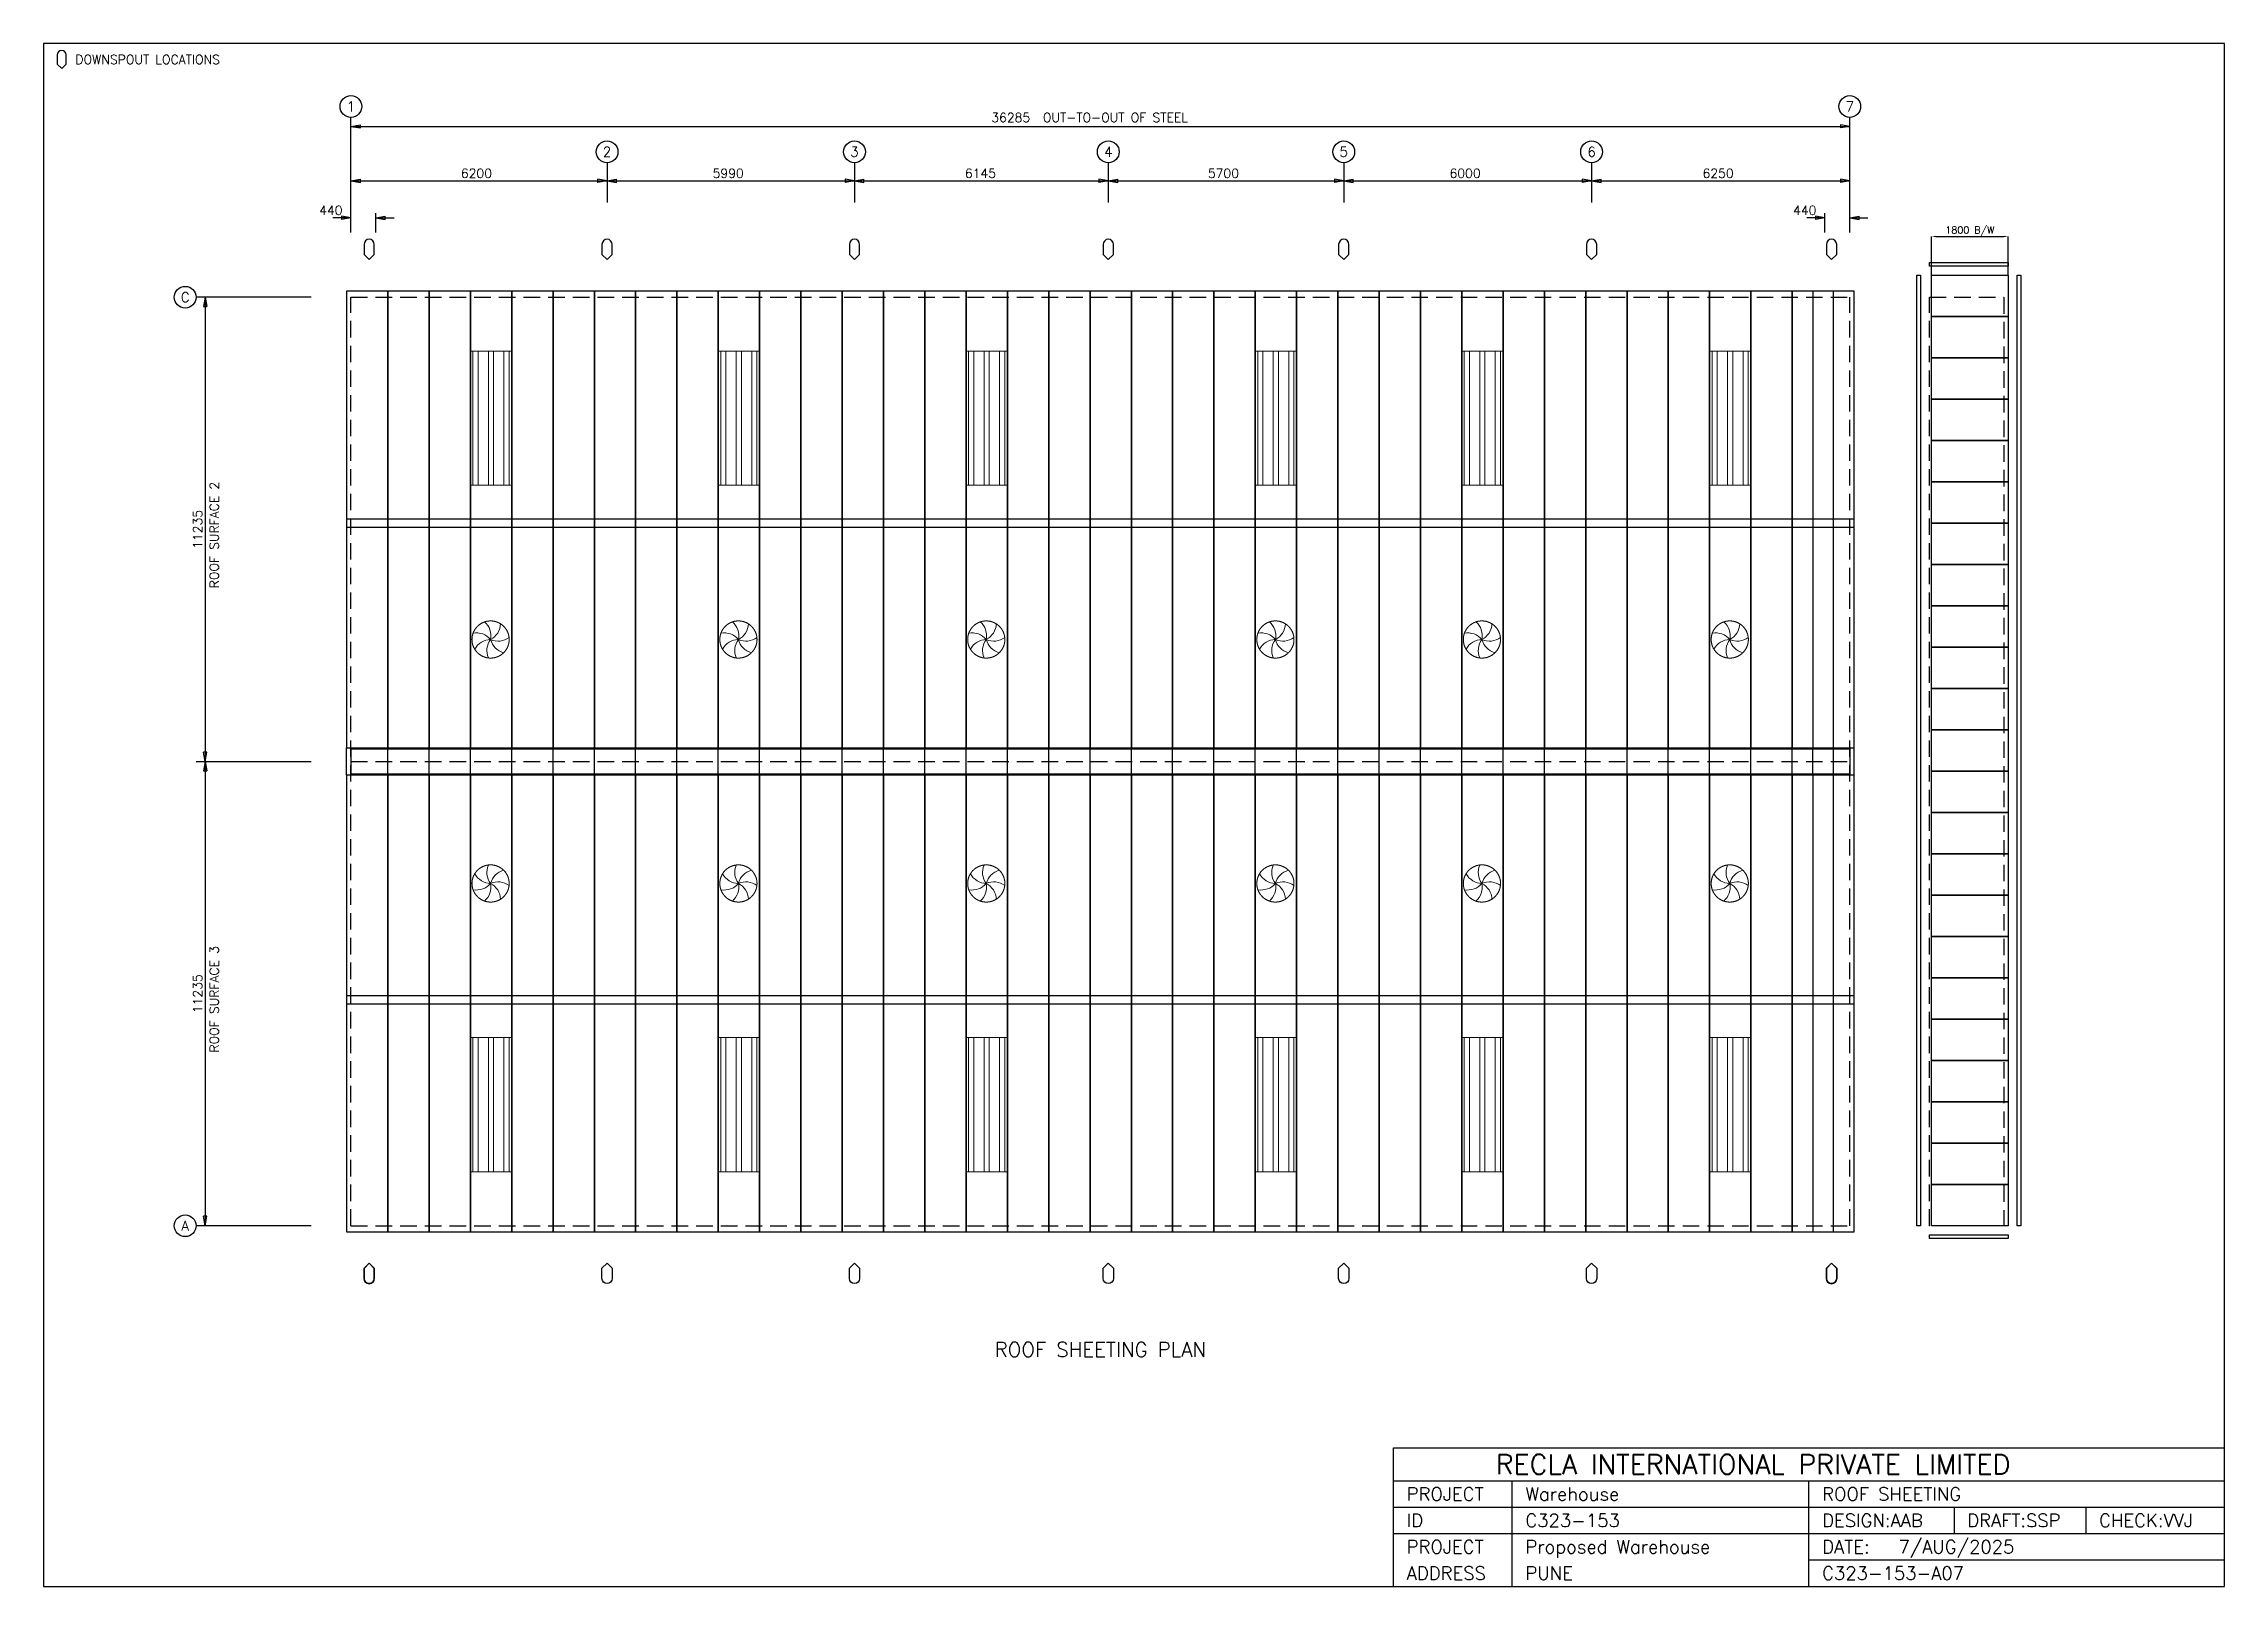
# Model space of a CAD drawing. Header units: millimetres. Extents: x 0 to 52795, y 0 to 37333.
import ezdxf
from ezdxf.enums import TextEntityAlignment as Align

# ---------------------------------------------------------------- set-up
doc = ezdxf.new("R2010")
doc.units = ezdxf.units.MM
doc.header["$MEASUREMENT"] = 0
for name, pattern in [('CENTER', [3192.8, 1995.5, -399.1, 399.1, -399.1]), ('CONTIN', [0]), ('DASHED', [597.1, 399.1, -198])]:
    doc.linetypes.add(name, pattern=pattern)
doc.layers.get('0').update_dxf_attribs({"linetype": 'CONTIN'})
doc.layers.get('Defpoints').update_dxf_attribs({"linetype": 'CONTINUOUS'})
for name, color, linetype in [('1', 7, 'CONTIN'), ('11', 7, 'CONTIN'), ('12', 6, 'CONTIN'), ('13', 1, 'CONTIN'), ('14', 7, 'CONTIN'), ('15', 7, 'CONTIN'), ('2', 6, 'CONTIN'), ('22', 7, 'CONTIN'), ('5', 5, 'DASHED')]:
    doc.layers.add(name, color=color, linetype=linetype)
doc.styles.add('OPEN', font='SIMPLEX.shx')
doc.styles.add('SIMPLEX', font='SIMPLEX')
doc.styles.get("Standard").update_dxf_attribs({"font": 'txt.shx'})
doc.dimstyles.get("Standard").update_dxf_attribs({"dimtxt": 170, "dimasz": 100, "dimexe": 0.18, "dimexo": 0.0625, "dimgap": 0.09, "dimtad": 1, "dimdec": 0, "dimzin": 0, "dimdsep": 46, "dimtxsty": 'Standard', "dimcen": 0.09, "dimclrd": 6, "dimclre": 6, "dimadec": 0, "dimazin": 0, "dimtfac": 1, "dimtdec": 4, "dimtofl": 0, "dimtmove": 0, "dimatfit": 3, "dimfxl": 1, "dimtolj": 1, "dimtzin": 0, "dimarcsym": 0})

msp = doc.modelspace()

# ---------------------------------------------------------------- texts
at = {"layer": '11', "style": 'SIMPLEX'}
for s, p in [('36285', (22943.4, 35435.4)), ('6200', (10101.4, 34086.2)), ('5990', (16196.4, 34086.2)), ('6145', (22302.3, 34086.2)), ('5700', (28186.4, 34086.2)), ('6000', (34036.4, 34086.2)), ('6250', (40161.4, 34086.2)), ('440', (6672.2, 33190.6)), ('440', (42353.5, 33190.6))]:
    msp.add_text(s, height=219.51, dxfattribs=at).set_placement(p)
for p in [(3837.6, 25107.3), (3837.6, 13872.3)]:
    msp.add_text('11235', height=219.51, rotation=90, dxfattribs=at).set_placement(p)
at = {"layer": '13', "style": 'SIMPLEX'}
for s, p in [('1', (7440.4, 35813)), ('7', (43725.4, 35813)), ('2', (13640.4, 34715.4)), ('3', (19630.4, 34715.4)), ('4', (25775.4, 34715.4)), ('5', (31475.4, 34715.4)), ('6', (37475.4, 34715.4)), ('C', (3427.9, 31196.7)), ('A', (3427.9, 8726.7))]:
    msp.add_text(s, height=237.1, dxfattribs=at).set_placement(p, align=Align.MIDDLE_CENTER)
at = {"layer": '14', "style": 'SIMPLEX'}
for s, height, p in [('RECLA INTERNATIONAL PRIVATE LIMITED', 478.923, (35154.3, 2713.9)), ('PROJECT', 319.28, (32999.2, 2075.3)), ('Warehouse', 319.28, (35872.7, 2075.3)), ('ROOF SHEETING', 319.282, (43056.6, 2075.3)), ('ID', 319.28, (32999.2, 1436.8)), ('C323-153', 319.28, (35872.7, 1436.8)), ('DESIGN:AAB', 319.28, (43056.6, 1436.8)), ('DRAFT:SSP', 319.28, (46568.7, 1436.8)), ('CHECK:VVJ', 319.28, (49761.5, 1436.8)), ('PROJECT', 319.28, (32999.2, 798.2)), ('Proposed Warehouse', 319.282, (35872.7, 798.2)), ('DATE:', 319.28, (43056.6, 798.2)), (' 7/AUG/2025', 319.282, (44684.9, 798.2)), ('ADDRESS', 319.28, (32999.2, 159.6)), ('PUNE', 319.28, (35872.7, 159.6)), ('C323-153-A07', 319.282, (43056.6, 159.6))]:
    msp.add_text(s, height=height, dxfattribs=at).set_placement(p)
at = {"layer": '15', "style": 'SIMPLEX'}
msp.add_text(' OUT-TO-OUT OF STEEL', height=219.506, dxfattribs=at).set_placement((24040.9, 35435.4))
for s, p in [('ROOF SURFACE 2', (4240, 24152.4)), ('ROOF SURFACE 3', (4240, 12917.4))]:
    msp.add_text(s, height=219.506, rotation=90, dxfattribs=at).set_placement(p)
msp.add_text('ROOF SHEETING PLAN', height=351.21, dxfattribs=at).set_placement((25582.9, 5554.9), align=Align.CENTER)
msp.add_text('ROOF SHEETING PLAN', height=351.21, dxfattribs=at).set_placement((25582.9, 5554.9), align=Align.CENTER)

# ---------------------------------------------------------------- blocks, each defined once
blk = doc.blocks.new('SHIELD')
for p, q in [((-12.7, 38.1), (-12.7, 12.7)), ((-12.7, 12.7), (0, 0)), ((0, 0), (12.7, 12.7)), ((12.7, 12.7), (12.7, 38.1))]:
    blk.add_line(p, q)
blk.add_arc((0, 38.1), 12.7, 0, 180)
blk = doc.blocks.new('TBL_DOWN')
at = {"layer": '2', "xscale": 8.641983999999997, "yscale": 8.641983999999997, "zscale": 8.641983999999997}
blk.add_blockref('SHIELD', (439.012787, -603.64258), dxfattribs=at)
at = {"layer": '14', "style": 'SIMPLEX'}
blk.add_text('DOWNSPOUT LOCATIONS', height=219.506393, dxfattribs=at).set_placement((768.2724, -493.88943))
blk = doc.blocks.new('ARROW')
for p, q in [((0, 0), (-228, 38)), ((-228, 38), (-228, -38)), ((0, 0), (-228, -38))]:
    blk.add_line(p, q)
blk = doc.blocks.new('*D25')
at = {"color": 6, "linetype": 'Continuous', "lineweight": -2}
for p, q in [((45707, 31727), (45707, 32668)), ((45807, 32668), (47457, 32668)), ((47557, 31727), (47557, 32668))]:
    blk.add_line(p, q, dxfattribs=at)
at = {"color": 6, "linetype": 'Continuous'}
for points in [[(45807, 32684), (45807, 32651), (45707, 32668)], [(47457, 32651), (47457, 32684), (47557, 32668)]]:
    blk.add_solid(points, dxfattribs=at)
at = {"layer": 'Defpoints', "color": 0, "linetype": 'Continuous'}
for p in [(47557, 32668), (45707, 31727), (47557, 31727)]:
    blk.add_point(p, dxfattribs=at)
at = {"color": 0, "linetype": 'Continuous', "insert": (46632, 32797), "char_height": 170, "attachment_point": 5, "style": 'OPEN'}
blk.add_mtext('\\A1;{1800 B/W}', dxfattribs=at)

# ---------------------------------------------------------------- dimensions: what is measured, and where the dimension line sits
at = {"linetype": 'Continuous'}
dim = msp.add_linear_dim(base=(47557.1, 32667.8), p1=(45707.1, 31726.7), p2=(47557.1, 31726.7), text='{1800 B/W}', dimstyle='Standard', override={"dimtxsty": 'OPEN'}, dxfattribs=at)
dim.commit()
dim.dimension.update_dxf_attribs({"geometry": '*D25', "text_midpoint": (46632.1, 32797.4)})

# ---------------------------------------------------------------- hatches: boundary and pattern name
at = {"lineweight": 0}
h = msp.add_hatch(dxfattribs=at)
h.set_pattern_fill('ANSI32', scale=1000, angle=315, style=0)
h.set_pattern_definition([(270, (2051517.76, 117206.07), (-375, -6e-14), []), (270, (2051642.76, 117081.07), (-375, -6e-14), [])])
h.paths.add_polyline_path([(11332.9, 29895), (10332.9, 29895), (10332.9, 26645), (11332.9, 26645)])
h = msp.add_hatch(dxfattribs=at)
h.set_pattern_fill('ANSI32', scale=1000, angle=315, style=0)
h.set_pattern_definition([(270, (2057517.76, 117206.07), (-375, -6e-14), []), (270, (2057642.76, 117081.07), (-375, -6e-14), [])])
h.paths.add_polyline_path([(17332.9, 29895), (16332.9, 29895), (16332.9, 26645), (17332.9, 26645)])
h = msp.add_hatch(dxfattribs=at)
h.set_pattern_fill('ANSI32', scale=1000, angle=315, style=0)
h.set_pattern_definition([(270, (2063517.76, 117206.07), (-375, -6e-14), []), (270, (2063642.76, 117081.07), (-375, -6e-14), [])])
h.paths.add_polyline_path([(23332.9, 29895), (22332.9, 29895), (22332.9, 26645), (23332.9, 26645)])
h = msp.add_hatch(dxfattribs=at)
h.set_pattern_fill('ANSI32', scale=1000, angle=315, style=0)
h.set_pattern_definition([(270, (2070517.76, 117206.07), (-375, -6e-14), []), (270, (2070642.76, 117081.07), (-375, -6e-14), [])])
h.paths.add_polyline_path([(30332.9, 29895), (29332.9, 29895), (29332.9, 26645), (30332.9, 26645)])
h = msp.add_hatch(dxfattribs=at)
h.set_pattern_fill('ANSI32', scale=1000, angle=315, style=0)
h.set_pattern_definition([(270, (2075517.76, 117206.07), (-375, -6e-14), []), (270, (2075642.76, 117081.07), (-375, -6e-14), [])])
h.paths.add_polyline_path([(35332.9, 29895), (34332.9, 29895), (34332.9, 26645), (35332.9, 26645)])
h = msp.add_hatch(dxfattribs=at)
h.set_pattern_fill('ANSI32', scale=1000, angle=315, style=0)
h.set_pattern_definition([(270, (2081517.76, 117206.07), (-375, -6e-14), []), (270, (2081642.76, 117081.07), (-375, -6e-14), [])])
h.paths.add_polyline_path([(41332.9, 29895), (40332.9, 29895), (40332.9, 26645), (41332.9, 26645)])
h = msp.add_hatch(dxfattribs=at)
h.set_pattern_fill('ANSI32', scale=1000, angle=45, style=0)
h.set_pattern_definition([(90, (2051517.76, -77282.6), (-375, 6e-14), []), (90, (2051642.76, -77157.6), (-375, 6e-14), [])])
h.paths.add_polyline_path([(11332.9, 10028.5), (10332.9, 10028.5), (10332.9, 13278.5), (11332.9, 13278.5)])
h = msp.add_hatch(dxfattribs=at)
h.set_pattern_fill('ANSI32', scale=1000, angle=45, style=0)
h.set_pattern_definition([(90, (2057517.76, -77282.6), (-375, 6e-14), []), (90, (2057642.76, -77157.6), (-375, 6e-14), [])])
h.paths.add_polyline_path([(17332.9, 10028.5), (16332.9, 10028.5), (16332.9, 13278.5), (17332.9, 13278.5)])
h = msp.add_hatch(dxfattribs=at)
h.set_pattern_fill('ANSI32', scale=1000, angle=45, style=0)
h.set_pattern_definition([(90, (2063517.76, -77282.6), (-375, 6e-14), []), (90, (2063642.76, -77157.6), (-375, 6e-14), [])])
h.paths.add_polyline_path([(23332.9, 10028.5), (22332.9, 10028.5), (22332.9, 13278.5), (23332.9, 13278.5)])
h = msp.add_hatch(dxfattribs=at)
h.set_pattern_fill('ANSI32', scale=1000, angle=45, style=0)
h.set_pattern_definition([(90, (2070517.76, -77282.6), (-375, 6e-14), []), (90, (2070642.76, -77157.6), (-375, 6e-14), [])])
h.paths.add_polyline_path([(30332.9, 10028.5), (29332.9, 10028.5), (29332.9, 13278.5), (30332.9, 13278.5)])
h = msp.add_hatch(dxfattribs=at)
h.set_pattern_fill('ANSI32', scale=1000, angle=45, style=0)
h.set_pattern_definition([(90, (2075517.76, -77282.6), (-375, 6e-14), []), (90, (2075642.76, -77157.6), (-375, 6e-14), [])])
h.paths.add_polyline_path([(35332.9, 10028.5), (34332.9, 10028.5), (34332.9, 13278.5), (35332.9, 13278.5)])
h = msp.add_hatch(dxfattribs=at)
h.set_pattern_fill('ANSI32', scale=1000, angle=45, style=0)
h.set_pattern_definition([(90, (2081517.76, -77282.6), (-375, 6e-14), []), (90, (2081642.76, -77157.6), (-375, 6e-14), [])])
h.paths.add_polyline_path([(41332.9, 10028.5), (40332.9, 10028.5), (40332.9, 13278.5), (41332.9, 13278.5)])

# ---------------------------------------------------------------- linework, layer by layer
for p, q in [((32679.9, 0), (32679.9, 3352.5)), ((32679.9, 3352.5), (52794.7, 3352.5)), ((52794.7, 0), (52794.7, 3352.5)), ((32679.9, 2554.3), (52794.7, 2554.3)), ((35553.4, 0), (35553.4, 2554.3)), ((42737.3, 0), (42737.3, 2554.3)), ((32679.9, 1915.7), (52794.7, 1915.7)), ((46249.4, 1915.7), (46249.4, 1277.1)), ((49442.2, 1915.7), (49442.2, 1277.1)), ((32679.9, 1277.1), (52794.7, 1277.1)), ((42737.3, 638.6), (52794.7, 638.6)), ((32679.9, 0), (52794.7, 0))]:
    msp.add_line(p, q)
at = {"color": 7, "lineweight": 0}
for points in [[(10332.9, 26645), (10332.9, 29895), (11332.9, 29895), (11332.9, 26645)], [(16332.9, 26645), (16332.9, 29895), (17332.9, 29895), (17332.9, 26645)], [(22332.9, 26645), (22332.9, 29895), (23332.9, 29895), (23332.9, 26645)], [(29332.9, 26645), (29332.9, 29895), (30332.9, 29895), (30332.9, 26645)], [(34332.9, 26645), (34332.9, 29895), (35332.9, 29895), (35332.9, 26645)], [(40332.9, 26645), (40332.9, 29895), (41332.9, 29895), (41332.9, 26645)], [(10332.9, 13278.5), (10332.9, 10028.5), (11332.9, 10028.5), (11332.9, 13278.5)], [(16332.9, 13278.5), (16332.9, 10028.5), (17332.9, 10028.5), (17332.9, 13278.5)], [(22332.9, 13278.5), (22332.9, 10028.5), (23332.9, 10028.5), (23332.9, 13278.5)], [(29332.9, 13278.5), (29332.9, 10028.5), (30332.9, 10028.5), (30332.9, 13278.5)], [(34332.9, 13278.5), (34332.9, 10028.5), (35332.9, 10028.5), (35332.9, 13278.5)], [(40332.9, 13278.5), (40332.9, 10028.5), (41332.9, 10028.5), (41332.9, 13278.5)]]:
    msp.add_lwpolyline(points, close=True, dxfattribs=at)
at = {"linetype": 'CENTER', "lineweight": 0, "ltscale": 100}
for centre in [(10820.7, 22913.7), (16820.7, 22913.7), (22820.7, 22913.7), (29820.7, 22913.7), (34820.7, 22913.7), (40820.7, 22913.7), (10820.7, 17009.7), (16820.7, 17009.7), (22820.7, 17009.7), (29820.7, 17009.7), (34820.7, 17009.7), (40820.7, 17009.7)]:
    msp.add_circle(centre, 450, dxfattribs=at)
at = {"color": 7, "lineweight": 0}
for centre, start, end in [((10384.2, 23002.2), 348.54876, 49.22609), ((10617.7, 23310.2), 297.12018, 357.79752), ((16384.2, 23002.2), 348.54876, 49.22609), ((16617.7, 23310.2), 297.12018, 357.79752), ((22384.2, 23002.2), 348.54876, 49.22609), ((22617.7, 23310.2), 297.12018, 357.79752), ((29384.2, 23002.2), 348.54876, 49.22609), ((29617.7, 23310.2), 297.12018, 357.79752), ((34384.2, 23002.2), 348.54876, 49.22609), ((34617.7, 23310.2), 297.12018, 357.79752), ((40384.2, 23002.2), 348.54876, 49.22609), ((40617.7, 23310.2), 297.12018, 357.79752), ((10479.4, 22627.5), 39.97733, 100.65466), ((10831.7, 22468.4), 91.4059, 152.08323), ((11175.7, 22644.6), 142.83447, 203.5118), ((11004.1, 23319.7), 245.69161, 306.36895), ((11252.5, 23023.5), 194.26304, 254.94037), ((16479.4, 22627.5), 39.97733, 100.65466), ((16831.7, 22468.4), 91.4059, 152.08323), ((17175.7, 22644.6), 142.83447, 203.5118), ((17004.1, 23319.7), 245.69161, 306.36895), ((17252.5, 23023.5), 194.26304, 254.94037), ((22479.4, 22627.5), 39.97733, 100.65466), ((22831.7, 22468.4), 91.4059, 152.08323), ((23175.7, 22644.6), 142.83447, 203.5118), ((23004.1, 23319.7), 245.69161, 306.36895), ((23252.5, 23023.5), 194.26304, 254.94037), ((29479.4, 22627.5), 39.97733, 100.65466), ((29831.7, 22468.4), 91.4059, 152.08323), ((30175.7, 22644.6), 142.83447, 203.5118), ((30004.1, 23319.7), 245.69161, 306.36895), ((30252.5, 23023.5), 194.26304, 254.94037), ((34479.4, 22627.5), 39.97733, 100.65466), ((34831.7, 22468.4), 91.4059, 152.08323), ((35175.7, 22644.6), 142.83447, 203.5118), ((35004.1, 23319.7), 245.69161, 306.36895), ((35252.5, 23023.5), 194.26304, 254.94037), ((40479.4, 22627.5), 39.97733, 100.65466), ((40831.7, 22468.4), 91.4059, 152.08323), ((41175.7, 22644.6), 142.83447, 203.5118), ((41004.1, 23319.7), 245.69161, 306.36895), ((41252.5, 23023.5), 194.26304, 254.94037), ((11175.7, 17278.8), 156.4882, 217.16553), ((17175.7, 17278.8), 156.4882, 217.16553), ((23175.7, 17278.8), 156.4882, 217.16553), ((30175.7, 17278.8), 156.4882, 217.16553), ((35175.7, 17278.8), 156.4882, 217.16553), ((41175.7, 17278.8), 156.4882, 217.16553), ((10479.4, 17295.9), 259.34534, 320.02267), ((10831.7, 17455.1), 207.91677, 268.5941), ((10384.2, 16921.3), 310.77391, 11.45124), ((11252.5, 16900), 105.05963, 165.73696), ((11004.1, 16603.8), 53.63105, 114.30839), ((10617.7, 16613.3), 2.20248, 62.87982), ((16479.4, 17295.9), 259.34534, 320.02267), ((16831.7, 17455.1), 207.91677, 268.5941), ((16384.2, 16921.3), 310.77391, 11.45124), ((17252.5, 16900), 105.05963, 165.73696), ((17004.1, 16603.8), 53.63105, 114.30839), ((16617.7, 16613.3), 2.20248, 62.87982), ((22479.4, 17295.9), 259.34534, 320.02267), ((22831.7, 17455.1), 207.91677, 268.5941), ((22384.2, 16921.3), 310.77391, 11.45124), ((23252.5, 16900), 105.05963, 165.73696), ((23004.1, 16603.8), 53.63105, 114.30839), ((22617.7, 16613.3), 2.20248, 62.87982), ((29479.4, 17295.9), 259.34534, 320.02267), ((29831.7, 17455.1), 207.91677, 268.5941), ((29384.2, 16921.3), 310.77391, 11.45124), ((30252.5, 16900), 105.05963, 165.73696), ((30004.1, 16603.8), 53.63105, 114.30839), ((29617.7, 16613.3), 2.20248, 62.87982), ((34479.4, 17295.9), 259.34534, 320.02267), ((34831.7, 17455.1), 207.91677, 268.5941), ((34384.2, 16921.3), 310.77391, 11.45124), ((35252.5, 16900), 105.05963, 165.73696), ((35004.1, 16603.8), 53.63105, 114.30839), ((34617.7, 16613.3), 2.20248, 62.87982), ((40479.4, 17295.9), 259.34534, 320.02267), ((40831.7, 17455.1), 207.91677, 268.5941), ((40384.2, 16921.3), 310.77391, 11.45124), ((41252.5, 16900), 105.05963, 165.73696), ((41004.1, 16603.8), 53.63105, 114.30839), ((40617.7, 16613.3), 2.20248, 62.87982)]:
    msp.add_arc(centre, 445.4, start, end, dxfattribs=at)
at = {"layer": '1'}
for p, q in [((45349.8, 8726.7), (45349.8, 31726.7)), ((45349.8, 31726.7), (45437.6, 31726.7)), ((45437.6, 31726.7), (45437.6, 8726.7)), ((45657.1, 31946.2), (45657.1, 32034)), ((45657.1, 32034), (47557.1, 32034)), ((47557.1, 31946.2), (45657.1, 31946.2)), ((45707.1, 30726.7), (45707.1, 31726.7)), ((45707.1, 31726.7), (47557.1, 31726.7)), ((47557.1, 32034), (47557.1, 31946.2)), ((47557.1, 31726.7), (47557.1, 30726.7)), ((47776.6, 8726.7), (47776.6, 31726.7)), ((47776.6, 31726.7), (47864.4, 31726.7)), ((47864.4, 31726.7), (47864.4, 8726.7)), ((7332.9, 31346), (7332.9, 25629)), ((8332.9, 31346), (7332.9, 31346)), ((8332.9, 25629), (8332.9, 31346)), ((8332.9, 31346), (8332.9, 25629)), ((9332.9, 31346), (8332.9, 31346)), ((9332.9, 25629), (9332.9, 31346)), ((9332.9, 31346), (9332.9, 25629)), ((10332.9, 31346), (9332.9, 31346)), ((10332.9, 25629), (10332.9, 31346)), ((10332.9, 31346), (10332.9, 25629)), ((11332.9, 31346), (10332.9, 31346)), ((11332.9, 25629), (11332.9, 31346)), ((11332.9, 31346), (11332.9, 25629)), ((12332.9, 31346), (11332.9, 31346)), ((12332.9, 25629), (12332.9, 31346)), ((12332.9, 31346), (12332.9, 25629)), ((13332.9, 31346), (12332.9, 31346)), ((13332.9, 25629), (13332.9, 31346)), ((13332.9, 31346), (13332.9, 25629)), ((14332.9, 31346), (13332.9, 31346)), ((14332.9, 25629), (14332.9, 31346)), ((14332.9, 31346), (14332.9, 25629)), ((15332.9, 31346), (14332.9, 31346)), ((15332.9, 25629), (15332.9, 31346)), ((15332.9, 31346), (15332.9, 25629)), ((16332.9, 31346), (15332.9, 31346)), ((16332.9, 25629), (16332.9, 31346)), ((16332.9, 31346), (16332.9, 25629)), ((17332.9, 31346), (16332.9, 31346)), ((17332.9, 25629), (17332.9, 31346)), ((17332.9, 31346), (17332.9, 25629)), ((18332.9, 31346), (17332.9, 31346)), ((18332.9, 25629), (18332.9, 31346)), ((18332.9, 31346), (18332.9, 25629)), ((19332.9, 31346), (18332.9, 31346)), ((19332.9, 25629), (19332.9, 31346)), ((19332.9, 31346), (19332.9, 25629)), ((20332.9, 31346), (19332.9, 31346)), ((20332.9, 25629), (20332.9, 31346)), ((20332.9, 31346), (20332.9, 25629)), ((21332.9, 31346), (20332.9, 31346)), ((21332.9, 25629), (21332.9, 31346)), ((21332.9, 31346), (21332.9, 25629)), ((22332.9, 31346), (21332.9, 31346)), ((22332.9, 25629), (22332.9, 31346)), ((22332.9, 31346), (22332.9, 25629)), ((23332.9, 31346), (22332.9, 31346)), ((23332.9, 25629), (23332.9, 31346)), ((23332.9, 31346), (23332.9, 25629)), ((24332.9, 31346), (23332.9, 31346)), ((24332.9, 25629), (24332.9, 31346)), ((24332.9, 31346), (24332.9, 25629)), ((25332.9, 31346), (24332.9, 31346)), ((25332.9, 25629), (25332.9, 31346)), ((25332.9, 31346), (25332.9, 25629)), ((26332.9, 31346), (25332.9, 31346)), ((26332.9, 25629), (26332.9, 31346)), ((26332.9, 31346), (26332.9, 25629)), ((27332.9, 31346), (26332.9, 31346)), ((27332.9, 25629), (27332.9, 31346)), ((27332.9, 31346), (27332.9, 25629)), ((28332.9, 31346), (27332.9, 31346)), ((28332.9, 25629), (28332.9, 31346)), ((28332.9, 31346), (28332.9, 25629)), ((29332.9, 31346), (28332.9, 31346)), ((29332.9, 25629), (29332.9, 31346)), ((29332.9, 31346), (29332.9, 25629)), ((30332.9, 31346), (29332.9, 31346)), ((30332.9, 25629), (30332.9, 31346)), ((30332.9, 31346), (30332.9, 25629)), ((31332.9, 31346), (30332.9, 31346)), ((31332.9, 25629), (31332.9, 31346)), ((31332.9, 31346), (31332.9, 25629)), ((32332.9, 31346), (31332.9, 31346)), ((32332.9, 25629), (32332.9, 31346)), ((32332.9, 31346), (32332.9, 25629)), ((33332.9, 31346), (32332.9, 31346)), ((33332.9, 25629), (33332.9, 31346)), ((33332.9, 31346), (33332.9, 25629)), ((34332.9, 31346), (33332.9, 31346)), ((34332.9, 25629), (34332.9, 31346)), ((34332.9, 31346), (34332.9, 25629)), ((35332.9, 31346), (34332.9, 31346)), ((35332.9, 25629), (35332.9, 31346)), ((35332.9, 31346), (35332.9, 25629)), ((36332.9, 31346), (35332.9, 31346)), ((36332.9, 25629), (36332.9, 31346)), ((36332.9, 31346), (36332.9, 25629)), ((37332.9, 31346), (36332.9, 31346)), ((37332.9, 25629), (37332.9, 31346)), ((37332.9, 31346), (37332.9, 25629)), ((38332.9, 31346), (37332.9, 31346)), ((38332.9, 25629), (38332.9, 31346)), ((38332.9, 31346), (38332.9, 25629)), ((39332.9, 31346), (38332.9, 31346)), ((39332.9, 25629), (39332.9, 31346)), ((39332.9, 31346), (39332.9, 25629)), ((40332.9, 31346), (39332.9, 31346)), ((40332.9, 25629), (40332.9, 31346)), ((40332.9, 31346), (40332.9, 25629)), ((41332.9, 31346), (40332.9, 31346)), ((41332.9, 25629), (41332.9, 31346)), ((41332.9, 31346), (41332.9, 25629)), ((42332.9, 31346), (41332.9, 31346)), ((42332.9, 25629), (42332.9, 31346)), ((42332.9, 31346), (42332.9, 25629)), ((43332.9, 31346), (42332.9, 31346)), ((42832.9, 31346), (42832.9, 25629)), ((43832.9, 31346), (42832.9, 31346)), ((43332.9, 25629), (43332.9, 31346)), ((43832.9, 25629), (43832.9, 31346)), ((45707.1, 29726.7), (45707.1, 30726.7)), ((45707.1, 30726.7), (47557.1, 30726.7)), ((47557.1, 30726.7), (45707.1, 30726.7)), ((47557.1, 30726.7), (47557.1, 29726.7)), ((45707.1, 28726.7), (45707.1, 29726.7)), ((45707.1, 29726.7), (47557.1, 29726.7)), ((47557.1, 29726.7), (45707.1, 29726.7)), ((47557.1, 29726.7), (47557.1, 28726.7)), ((45707.1, 27726.7), (45707.1, 28726.7)), ((45707.1, 28726.7), (47557.1, 28726.7)), ((47557.1, 28726.7), (45707.1, 28726.7)), ((47557.1, 28726.7), (47557.1, 27726.7)), ((45707.1, 26726.7), (45707.1, 27726.7)), ((45707.1, 27726.7), (47557.1, 27726.7)), ((47557.1, 27726.7), (45707.1, 27726.7)), ((47557.1, 27726.7), (47557.1, 26726.7)), ((45707.1, 25726.7), (45707.1, 26726.7)), ((45707.1, 26726.7), (47557.1, 26726.7)), ((47557.1, 26726.7), (45707.1, 26726.7)), ((47557.1, 26726.7), (47557.1, 25726.7)), ((7332.9, 25828), (7332.9, 20290.3)), ((8332.9, 25828), (7332.9, 25828)), ((7332.9, 25629), (8332.9, 25629)), ((8332.9, 20290.3), (8332.9, 25828)), ((8332.9, 25828), (8332.9, 20290.3)), ((9332.9, 25828), (8332.9, 25828)), ((8332.9, 25629), (9332.9, 25629)), ((9332.9, 20290.3), (9332.9, 25828)), ((9332.9, 25828), (9332.9, 20290.3)), ((10332.9, 25828), (9332.9, 25828)), ((9332.9, 25629), (10332.9, 25629)), ((10332.9, 20290.3), (10332.9, 25828)), ((10332.9, 25828), (10332.9, 20290.3)), ((11332.9, 25828), (10332.9, 25828)), ((10332.9, 25629), (11332.9, 25629)), ((11332.9, 20290.3), (11332.9, 25828)), ((11332.9, 25828), (11332.9, 20290.3)), ((12332.9, 25828), (11332.9, 25828)), ((11332.9, 25629), (12332.9, 25629)), ((12332.9, 20290.3), (12332.9, 25828)), ((12332.9, 25828), (12332.9, 20290.3)), ((13332.9, 25828), (12332.9, 25828)), ((12332.9, 25629), (13332.9, 25629)), ((13332.9, 20290.3), (13332.9, 25828)), ((13332.9, 25828), (13332.9, 20290.3)), ((14332.9, 25828), (13332.9, 25828)), ((13332.9, 25629), (14332.9, 25629)), ((14332.9, 20290.3), (14332.9, 25828)), ((14332.9, 25828), (14332.9, 20290.3)), ((15332.9, 25828), (14332.9, 25828)), ((14332.9, 25629), (15332.9, 25629)), ((15332.9, 20290.3), (15332.9, 25828)), ((15332.9, 25828), (15332.9, 20290.3)), ((16332.9, 25828), (15332.9, 25828)), ((15332.9, 25629), (16332.9, 25629)), ((16332.9, 20290.3), (16332.9, 25828)), ((16332.9, 25828), (16332.9, 20290.3)), ((17332.9, 25828), (16332.9, 25828)), ((16332.9, 25629), (17332.9, 25629)), ((17332.9, 20290.3), (17332.9, 25828)), ((17332.9, 25828), (17332.9, 20290.3)), ((18332.9, 25828), (17332.9, 25828)), ((17332.9, 25629), (18332.9, 25629)), ((18332.9, 20290.3), (18332.9, 25828)), ((18332.9, 25828), (18332.9, 20290.3)), ((19332.9, 25828), (18332.9, 25828)), ((18332.9, 25629), (19332.9, 25629)), ((19332.9, 20290.3), (19332.9, 25828)), ((19332.9, 25828), (19332.9, 20290.3)), ((20332.9, 25828), (19332.9, 25828)), ((19332.9, 25629), (20332.9, 25629)), ((20332.9, 20290.3), (20332.9, 25828)), ((20332.9, 25828), (20332.9, 20290.3)), ((21332.9, 25828), (20332.9, 25828)), ((20332.9, 25629), (21332.9, 25629)), ((21332.9, 20290.3), (21332.9, 25828)), ((21332.9, 25828), (21332.9, 20290.3)), ((22332.9, 25828), (21332.9, 25828)), ((21332.9, 25629), (22332.9, 25629)), ((22332.9, 20290.3), (22332.9, 25828)), ((22332.9, 25828), (22332.9, 20290.3)), ((23332.9, 25828), (22332.9, 25828)), ((22332.9, 25629), (23332.9, 25629)), ((23332.9, 20290.3), (23332.9, 25828)), ((23332.9, 25828), (23332.9, 20290.3)), ((24332.9, 25828), (23332.9, 25828)), ((23332.9, 25629), (24332.9, 25629)), ((24332.9, 20290.3), (24332.9, 25828)), ((24332.9, 25828), (24332.9, 20290.3)), ((25332.9, 25828), (24332.9, 25828)), ((24332.9, 25629), (25332.9, 25629)), ((25332.9, 20290.3), (25332.9, 25828)), ((25332.9, 25828), (25332.9, 20290.3)), ((26332.9, 25828), (25332.9, 25828)), ((25332.9, 25629), (26332.9, 25629)), ((26332.9, 20290.3), (26332.9, 25828)), ((26332.9, 25828), (26332.9, 20290.3)), ((27332.9, 25828), (26332.9, 25828)), ((26332.9, 25629), (27332.9, 25629)), ((27332.9, 20290.3), (27332.9, 25828)), ((27332.9, 25828), (27332.9, 20290.3)), ((28332.9, 25828), (27332.9, 25828)), ((27332.9, 25629), (28332.9, 25629)), ((28332.9, 20290.3), (28332.9, 25828)), ((28332.9, 25828), (28332.9, 20290.3)), ((29332.9, 25828), (28332.9, 25828)), ((28332.9, 25629), (29332.9, 25629)), ((29332.9, 20290.3), (29332.9, 25828)), ((29332.9, 25828), (29332.9, 20290.3)), ((30332.9, 25828), (29332.9, 25828)), ((29332.9, 25629), (30332.9, 25629)), ((30332.9, 20290.3), (30332.9, 25828)), ((30332.9, 25828), (30332.9, 20290.3)), ((31332.9, 25828), (30332.9, 25828)), ((30332.9, 25629), (31332.9, 25629)), ((31332.9, 20290.3), (31332.9, 25828)), ((31332.9, 25828), (31332.9, 20290.3)), ((32332.9, 25828), (31332.9, 25828)), ((31332.9, 25629), (32332.9, 25629)), ((32332.9, 20290.3), (32332.9, 25828)), ((32332.9, 25828), (32332.9, 20290.3)), ((33332.9, 25828), (32332.9, 25828)), ((32332.9, 25629), (33332.9, 25629)), ((33332.9, 20290.3), (33332.9, 25828)), ((33332.9, 25828), (33332.9, 20290.3)), ((34332.9, 25828), (33332.9, 25828)), ((33332.9, 25629), (34332.9, 25629)), ((34332.9, 20290.3), (34332.9, 25828)), ((34332.9, 25828), (34332.9, 20290.3)), ((35332.9, 25828), (34332.9, 25828)), ((34332.9, 25629), (35332.9, 25629)), ((35332.9, 20290.3), (35332.9, 25828)), ((35332.9, 25828), (35332.9, 20290.3)), ((36332.9, 25828), (35332.9, 25828)), ((35332.9, 25629), (36332.9, 25629)), ((36332.9, 20290.3), (36332.9, 25828)), ((36332.9, 25828), (36332.9, 20290.3)), ((37332.9, 25828), (36332.9, 25828)), ((36332.9, 25629), (37332.9, 25629)), ((37332.9, 20290.3), (37332.9, 25828)), ((37332.9, 25828), (37332.9, 20290.3)), ((38332.9, 25828), (37332.9, 25828)), ((37332.9, 25629), (38332.9, 25629)), ((38332.9, 20290.3), (38332.9, 25828)), ((38332.9, 25828), (38332.9, 20290.3)), ((39332.9, 25828), (38332.9, 25828)), ((38332.9, 25629), (39332.9, 25629)), ((39332.9, 20290.3), (39332.9, 25828)), ((39332.9, 25828), (39332.9, 20290.3)), ((40332.9, 25828), (39332.9, 25828)), ((39332.9, 25629), (40332.9, 25629)), ((40332.9, 20290.3), (40332.9, 25828)), ((40332.9, 25828), (40332.9, 20290.3)), ((41332.9, 25828), (40332.9, 25828)), ((40332.9, 25629), (41332.9, 25629)), ((41332.9, 20290.3), (41332.9, 25828)), ((41332.9, 25828), (41332.9, 20290.3)), ((42332.9, 25828), (41332.9, 25828)), ((41332.9, 25629), (42332.9, 25629)), ((42332.9, 20290.3), (42332.9, 25828)), ((42332.9, 25828), (42332.9, 20290.3)), ((43332.9, 25828), (42332.9, 25828)), ((42332.9, 25629), (43332.9, 25629)), ((42832.9, 25828), (42832.9, 20290.3)), ((43832.9, 25828), (42832.9, 25828)), ((42832.9, 25629), (43832.9, 25629)), ((43332.9, 20290.3), (43332.9, 25828)), ((43832.9, 20290.3), (43832.9, 25828)), ((45707.1, 24726.7), (45707.1, 25726.7)), ((45707.1, 25726.7), (47557.1, 25726.7)), ((47557.1, 25726.7), (45707.1, 25726.7)), ((47557.1, 25726.7), (47557.1, 24726.7)), ((45707.1, 23726.7), (45707.1, 24726.7)), ((45707.1, 24726.7), (47557.1, 24726.7)), ((47557.1, 24726.7), (45707.1, 24726.7)), ((47557.1, 24726.7), (47557.1, 23726.7)), ((45707.1, 22726.7), (45707.1, 23726.7)), ((45707.1, 23726.7), (47557.1, 23726.7)), ((47557.1, 23726.7), (45707.1, 23726.7)), ((47557.1, 23726.7), (47557.1, 22726.7)), ((45707.1, 21726.7), (45707.1, 22726.7)), ((45707.1, 22726.7), (47557.1, 22726.7)), ((47557.1, 22726.7), (45707.1, 22726.7)), ((47557.1, 22726.7), (47557.1, 21726.7)), ((45707.1, 20726.7), (45707.1, 21726.7)), ((45707.1, 21726.7), (47557.1, 21726.7)), ((47557.1, 21726.7), (45707.1, 21726.7)), ((47557.1, 21726.7), (47557.1, 20726.7)), ((45707.1, 19726.7), (45707.1, 20726.7)), ((45707.1, 20726.7), (47557.1, 20726.7)), ((47557.1, 20726.7), (45707.1, 20726.7)), ((47557.1, 20726.7), (47557.1, 19726.7)), ((7332.9, 19633.2), (7332.9, 20293.6)), ((7332.9, 20290.3), (8332.9, 20290.3)), ((7440.4, 20266.5), (43725.4, 20266.5)), ((7440.4, 20266.5), (7440.4, 19656.9)), ((8332.9, 19633.2), (8332.9, 20293.6)), ((8332.9, 19633.2), (8332.9, 20293.6)), ((8332.9, 20290.3), (9332.9, 20290.3)), ((9332.9, 19633.2), (9332.9, 20293.6)), ((9332.9, 19633.2), (9332.9, 20293.6)), ((9332.9, 20290.3), (10332.9, 20290.3)), ((10332.9, 19633.2), (10332.9, 20293.6)), ((10332.9, 19633.2), (10332.9, 20293.6)), ((10332.9, 20290.3), (11332.9, 20290.3)), ((11332.9, 19633.2), (11332.9, 20293.6)), ((11332.9, 19633.2), (11332.9, 20293.6)), ((11332.9, 20290.3), (12332.9, 20290.3)), ((12332.9, 19633.2), (12332.9, 20293.6)), ((12332.9, 19633.2), (12332.9, 20293.6)), ((12332.9, 20290.3), (13332.9, 20290.3)), ((13332.9, 19633.2), (13332.9, 20293.6)), ((13332.9, 19633.2), (13332.9, 20293.6)), ((13332.9, 20290.3), (14332.9, 20290.3)), ((14332.9, 19633.2), (14332.9, 20293.6)), ((14332.9, 19633.2), (14332.9, 20293.6)), ((14332.9, 20290.3), (15332.9, 20290.3)), ((15332.9, 19633.2), (15332.9, 20293.6)), ((15332.9, 19633.2), (15332.9, 20293.6)), ((15332.9, 20290.3), (16332.9, 20290.3)), ((16332.9, 19633.2), (16332.9, 20293.6)), ((16332.9, 19633.2), (16332.9, 20293.6)), ((16332.9, 20290.3), (17332.9, 20290.3)), ((17332.9, 19633.2), (17332.9, 20293.6)), ((17332.9, 19633.2), (17332.9, 20293.6)), ((17332.9, 20290.3), (18332.9, 20290.3)), ((18332.9, 19633.2), (18332.9, 20293.6)), ((18332.9, 19633.2), (18332.9, 20293.6)), ((18332.9, 20290.3), (19332.9, 20290.3)), ((19332.9, 19633.2), (19332.9, 20293.6)), ((19332.9, 19633.2), (19332.9, 20293.6)), ((19332.9, 20290.3), (20332.9, 20290.3)), ((20332.9, 19633.2), (20332.9, 20293.6)), ((20332.9, 19633.2), (20332.9, 20293.6)), ((20332.9, 20290.3), (21332.9, 20290.3)), ((21332.9, 19633.2), (21332.9, 20293.6)), ((21332.9, 19633.2), (21332.9, 20293.6)), ((21332.9, 20290.3), (22332.9, 20290.3)), ((22332.9, 19633.2), (22332.9, 20293.6)), ((22332.9, 19633.2), (22332.9, 20293.6)), ((22332.9, 20290.3), (23332.9, 20290.3)), ((23332.9, 19633.2), (23332.9, 20293.6)), ((23332.9, 19633.2), (23332.9, 20293.6)), ((23332.9, 20290.3), (24332.9, 20290.3)), ((24332.9, 19633.2), (24332.9, 20293.6)), ((24332.9, 19633.2), (24332.9, 20293.6)), ((24332.9, 20290.3), (25332.9, 20290.3)), ((25332.9, 19633.2), (25332.9, 20293.6)), ((25332.9, 19633.2), (25332.9, 20293.6)), ((25332.9, 20290.3), (26332.9, 20290.3)), ((26332.9, 19633.2), (26332.9, 20293.6)), ((26332.9, 19633.2), (26332.9, 20293.6)), ((26332.9, 20290.3), (27332.9, 20290.3)), ((27332.9, 19633.2), (27332.9, 20293.6)), ((27332.9, 19633.2), (27332.9, 20293.6)), ((27332.9, 20290.3), (28332.9, 20290.3)), ((28332.9, 19633.2), (28332.9, 20293.6)), ((28332.9, 19633.2), (28332.9, 20293.6)), ((28332.9, 20290.3), (29332.9, 20290.3)), ((29332.9, 19633.2), (29332.9, 20293.6)), ((29332.9, 19633.2), (29332.9, 20293.6)), ((29332.9, 20290.3), (30332.9, 20290.3)), ((30332.9, 19633.2), (30332.9, 20293.6)), ((30332.9, 19633.2), (30332.9, 20293.6)), ((30332.9, 20290.3), (31332.9, 20290.3)), ((31332.9, 19633.2), (31332.9, 20293.6)), ((31332.9, 19633.2), (31332.9, 20293.6)), ((31332.9, 20290.3), (32332.9, 20290.3)), ((32332.9, 19633.2), (32332.9, 20293.6)), ((32332.9, 19633.2), (32332.9, 20293.6)), ((32332.9, 20290.3), (33332.9, 20290.3)), ((33332.9, 19633.2), (33332.9, 20293.6)), ((33332.9, 19633.2), (33332.9, 20293.6)), ((33332.9, 20290.3), (34332.9, 20290.3)), ((34332.9, 19633.2), (34332.9, 20293.6)), ((34332.9, 19633.2), (34332.9, 20293.6)), ((34332.9, 20290.3), (35332.9, 20290.3)), ((35332.9, 19633.2), (35332.9, 20293.6)), ((35332.9, 19633.2), (35332.9, 20293.6)), ((35332.9, 20290.3), (36332.9, 20290.3)), ((36332.9, 19633.2), (36332.9, 20293.6)), ((36332.9, 19633.2), (36332.9, 20293.6)), ((36332.9, 20290.3), (37332.9, 20290.3)), ((37332.9, 19633.2), (37332.9, 20293.6)), ((37332.9, 19633.2), (37332.9, 20293.6)), ((37332.9, 20290.3), (38332.9, 20290.3)), ((38332.9, 19633.2), (38332.9, 20293.6)), ((38332.9, 19633.2), (38332.9, 20293.6)), ((38332.9, 20290.3), (39332.9, 20290.3)), ((39332.9, 19633.2), (39332.9, 20293.6)), ((39332.9, 19633.2), (39332.9, 20293.6)), ((39332.9, 20290.3), (40332.9, 20290.3)), ((40332.9, 19633.2), (40332.9, 20293.6)), ((40332.9, 19633.2), (40332.9, 20293.6)), ((40332.9, 20290.3), (41332.9, 20290.3)), ((41332.9, 19633.2), (41332.9, 20293.6)), ((41332.9, 19633.2), (41332.9, 20293.6)), ((41332.9, 20290.3), (42332.9, 20290.3)), ((42332.9, 19633.2), (42332.9, 20293.6)), ((42332.9, 19633.2), (42332.9, 20293.6)), ((42332.9, 20290.3), (43332.9, 20290.3)), ((42832.9, 19633.2), (42832.9, 20293.6)), ((42832.9, 20290.3), (43832.9, 20290.3)), ((43332.9, 19633.2), (43332.9, 20293.6)), ((43725.4, 20266.5), (43725.4, 19656.9)), ((43832.9, 19633.2), (43832.9, 20293.6)), ((7332.9, 19633.2), (7332.9, 14095.5)), ((8332.9, 19633.2), (7332.9, 19633.2)), ((43725.4, 19656.9), (7440.4, 19656.9)), ((8332.9, 14095.5), (8332.9, 19633.2)), ((8332.9, 19633.2), (8332.9, 14095.5)), ((9332.9, 19633.2), (8332.9, 19633.2)), ((9332.9, 14095.5), (9332.9, 19633.2)), ((9332.9, 19633.2), (9332.9, 14095.5)), ((10332.9, 19633.2), (9332.9, 19633.2)), ((10332.9, 14095.5), (10332.9, 19633.2)), ((10332.9, 19633.2), (10332.9, 14095.5)), ((11332.9, 19633.2), (10332.9, 19633.2)), ((11332.9, 14095.5), (11332.9, 19633.2)), ((11332.9, 19633.2), (11332.9, 14095.5)), ((12332.9, 19633.2), (11332.9, 19633.2)), ((12332.9, 14095.5), (12332.9, 19633.2)), ((12332.9, 19633.2), (12332.9, 14095.5)), ((13332.9, 19633.2), (12332.9, 19633.2)), ((13332.9, 14095.5), (13332.9, 19633.2)), ((13332.9, 19633.2), (13332.9, 14095.5)), ((14332.9, 19633.2), (13332.9, 19633.2)), ((14332.9, 14095.5), (14332.9, 19633.2)), ((14332.9, 19633.2), (14332.9, 14095.5)), ((15332.9, 19633.2), (14332.9, 19633.2)), ((15332.9, 14095.5), (15332.9, 19633.2)), ((15332.9, 19633.2), (15332.9, 14095.5)), ((16332.9, 19633.2), (15332.9, 19633.2)), ((16332.9, 14095.5), (16332.9, 19633.2)), ((16332.9, 19633.2), (16332.9, 14095.5)), ((17332.9, 19633.2), (16332.9, 19633.2)), ((17332.9, 14095.5), (17332.9, 19633.2)), ((17332.9, 19633.2), (17332.9, 14095.5)), ((18332.9, 19633.2), (17332.9, 19633.2)), ((18332.9, 14095.5), (18332.9, 19633.2)), ((18332.9, 19633.2), (18332.9, 14095.5)), ((19332.9, 19633.2), (18332.9, 19633.2)), ((19332.9, 14095.5), (19332.9, 19633.2)), ((19332.9, 19633.2), (19332.9, 14095.5)), ((20332.9, 19633.2), (19332.9, 19633.2)), ((20332.9, 14095.5), (20332.9, 19633.2)), ((20332.9, 19633.2), (20332.9, 14095.5)), ((21332.9, 19633.2), (20332.9, 19633.2)), ((21332.9, 14095.5), (21332.9, 19633.2)), ((21332.9, 19633.2), (21332.9, 14095.5)), ((22332.9, 19633.2), (21332.9, 19633.2)), ((22332.9, 14095.5), (22332.9, 19633.2)), ((22332.9, 19633.2), (22332.9, 14095.5)), ((23332.9, 19633.2), (22332.9, 19633.2)), ((23332.9, 14095.5), (23332.9, 19633.2)), ((23332.9, 19633.2), (23332.9, 14095.5)), ((24332.9, 19633.2), (23332.9, 19633.2)), ((24332.9, 14095.5), (24332.9, 19633.2)), ((24332.9, 19633.2), (24332.9, 14095.5)), ((25332.9, 19633.2), (24332.9, 19633.2)), ((25332.9, 14095.5), (25332.9, 19633.2)), ((25332.9, 19633.2), (25332.9, 14095.5)), ((26332.9, 19633.2), (25332.9, 19633.2)), ((26332.9, 14095.5), (26332.9, 19633.2)), ((26332.9, 19633.2), (26332.9, 14095.5)), ((27332.9, 19633.2), (26332.9, 19633.2)), ((27332.9, 14095.5), (27332.9, 19633.2)), ((27332.9, 19633.2), (27332.9, 14095.5)), ((28332.9, 19633.2), (27332.9, 19633.2)), ((28332.9, 14095.5), (28332.9, 19633.2)), ((28332.9, 19633.2), (28332.9, 14095.5)), ((29332.9, 19633.2), (28332.9, 19633.2)), ((29332.9, 14095.5), (29332.9, 19633.2)), ((29332.9, 19633.2), (29332.9, 14095.5)), ((30332.9, 19633.2), (29332.9, 19633.2)), ((30332.9, 14095.5), (30332.9, 19633.2)), ((30332.9, 19633.2), (30332.9, 14095.5)), ((31332.9, 19633.2), (30332.9, 19633.2)), ((31332.9, 14095.5), (31332.9, 19633.2)), ((31332.9, 19633.2), (31332.9, 14095.5)), ((32332.9, 19633.2), (31332.9, 19633.2)), ((32332.9, 14095.5), (32332.9, 19633.2)), ((32332.9, 19633.2), (32332.9, 14095.5)), ((33332.9, 19633.2), (32332.9, 19633.2)), ((33332.9, 14095.5), (33332.9, 19633.2)), ((33332.9, 19633.2), (33332.9, 14095.5)), ((34332.9, 19633.2), (33332.9, 19633.2)), ((34332.9, 14095.5), (34332.9, 19633.2)), ((34332.9, 19633.2), (34332.9, 14095.5)), ((35332.9, 19633.2), (34332.9, 19633.2)), ((35332.9, 14095.5), (35332.9, 19633.2)), ((35332.9, 19633.2), (35332.9, 14095.5)), ((36332.9, 19633.2), (35332.9, 19633.2)), ((36332.9, 14095.5), (36332.9, 19633.2)), ((36332.9, 19633.2), (36332.9, 14095.5)), ((37332.9, 19633.2), (36332.9, 19633.2)), ((37332.9, 14095.5), (37332.9, 19633.2)), ((37332.9, 19633.2), (37332.9, 14095.5)), ((38332.9, 19633.2), (37332.9, 19633.2)), ((38332.9, 14095.5), (38332.9, 19633.2)), ((38332.9, 19633.2), (38332.9, 14095.5)), ((39332.9, 19633.2), (38332.9, 19633.2)), ((39332.9, 14095.5), (39332.9, 19633.2)), ((39332.9, 19633.2), (39332.9, 14095.5)), ((40332.9, 19633.2), (39332.9, 19633.2)), ((40332.9, 14095.5), (40332.9, 19633.2)), ((40332.9, 19633.2), (40332.9, 14095.5)), ((41332.9, 19633.2), (40332.9, 19633.2)), ((41332.9, 14095.5), (41332.9, 19633.2)), ((41332.9, 19633.2), (41332.9, 14095.5)), ((42332.9, 19633.2), (41332.9, 19633.2)), ((42332.9, 14095.5), (42332.9, 19633.2)), ((42332.9, 19633.2), (42332.9, 14095.5)), ((43332.9, 19633.2), (42332.9, 19633.2)), ((42832.9, 19633.2), (42832.9, 14095.5)), ((43832.9, 19633.2), (42832.9, 19633.2)), ((43332.9, 14095.5), (43332.9, 19633.2)), ((43832.9, 14095.5), (43832.9, 19633.2)), ((45707.1, 18726.7), (45707.1, 19726.7)), ((45707.1, 19726.7), (47557.1, 19726.7)), ((47557.1, 19726.7), (45707.1, 19726.7)), ((47557.1, 19726.7), (47557.1, 18726.7)), ((45707.1, 17726.7), (45707.1, 18726.7)), ((45707.1, 18726.7), (47557.1, 18726.7)), ((47557.1, 18726.7), (45707.1, 18726.7)), ((47557.1, 18726.7), (47557.1, 17726.7)), ((45707.1, 16726.7), (45707.1, 17726.7)), ((45707.1, 17726.7), (47557.1, 17726.7)), ((47557.1, 17726.7), (45707.1, 17726.7)), ((47557.1, 17726.7), (47557.1, 16726.7)), ((45707.1, 15726.7), (45707.1, 16726.7)), ((45707.1, 16726.7), (47557.1, 16726.7)), ((47557.1, 16726.7), (45707.1, 16726.7)), ((47557.1, 16726.7), (47557.1, 15726.7)), ((45707.1, 14726.7), (45707.1, 15726.7)), ((45707.1, 15726.7), (47557.1, 15726.7)), ((47557.1, 15726.7), (45707.1, 15726.7)), ((47557.1, 15726.7), (47557.1, 14726.7)), ((7332.9, 14294.5), (7332.9, 8577.5)), ((8332.9, 14294.5), (7332.9, 14294.5)), ((8332.9, 8577.5), (8332.9, 14294.5)), ((8332.9, 14294.5), (8332.9, 8577.5)), ((9332.9, 14294.5), (8332.9, 14294.5)), ((9332.9, 8577.5), (9332.9, 14294.5)), ((9332.9, 14294.5), (9332.9, 8577.5)), ((10332.9, 14294.5), (9332.9, 14294.5)), ((10332.9, 8577.5), (10332.9, 14294.5)), ((10332.9, 14294.5), (10332.9, 8577.5)), ((11332.9, 14294.5), (10332.9, 14294.5)), ((11332.9, 8577.5), (11332.9, 14294.5)), ((11332.9, 14294.5), (11332.9, 8577.5)), ((12332.9, 14294.5), (11332.9, 14294.5)), ((12332.9, 8577.5), (12332.9, 14294.5)), ((12332.9, 14294.5), (12332.9, 8577.5)), ((13332.9, 14294.5), (12332.9, 14294.5)), ((13332.9, 8577.5), (13332.9, 14294.5)), ((13332.9, 14294.5), (13332.9, 8577.5)), ((14332.9, 14294.5), (13332.9, 14294.5)), ((14332.9, 8577.5), (14332.9, 14294.5)), ((14332.9, 14294.5), (14332.9, 8577.5)), ((15332.9, 14294.5), (14332.9, 14294.5)), ((15332.9, 8577.5), (15332.9, 14294.5)), ((15332.9, 14294.5), (15332.9, 8577.5)), ((16332.9, 14294.5), (15332.9, 14294.5)), ((16332.9, 8577.5), (16332.9, 14294.5)), ((16332.9, 14294.5), (16332.9, 8577.5)), ((17332.9, 14294.5), (16332.9, 14294.5)), ((17332.9, 8577.5), (17332.9, 14294.5)), ((17332.9, 14294.5), (17332.9, 8577.5)), ((18332.9, 14294.5), (17332.9, 14294.5)), ((18332.9, 8577.5), (18332.9, 14294.5)), ((18332.9, 14294.5), (18332.9, 8577.5)), ((19332.9, 14294.5), (18332.9, 14294.5)), ((19332.9, 8577.5), (19332.9, 14294.5)), ((19332.9, 14294.5), (19332.9, 8577.5)), ((20332.9, 14294.5), (19332.9, 14294.5)), ((20332.9, 8577.5), (20332.9, 14294.5)), ((20332.9, 14294.5), (20332.9, 8577.5)), ((21332.9, 14294.5), (20332.9, 14294.5)), ((21332.9, 8577.5), (21332.9, 14294.5)), ((21332.9, 14294.5), (21332.9, 8577.5)), ((22332.9, 14294.5), (21332.9, 14294.5)), ((22332.9, 8577.5), (22332.9, 14294.5)), ((22332.9, 14294.5), (22332.9, 8577.5)), ((23332.9, 14294.5), (22332.9, 14294.5)), ((23332.9, 8577.5), (23332.9, 14294.5)), ((23332.9, 14294.5), (23332.9, 8577.5)), ((24332.9, 14294.5), (23332.9, 14294.5)), ((24332.9, 8577.5), (24332.9, 14294.5)), ((24332.9, 14294.5), (24332.9, 8577.5)), ((25332.9, 14294.5), (24332.9, 14294.5)), ((25332.9, 8577.5), (25332.9, 14294.5)), ((25332.9, 14294.5), (25332.9, 8577.5)), ((26332.9, 14294.5), (25332.9, 14294.5)), ((26332.9, 8577.5), (26332.9, 14294.5)), ((26332.9, 14294.5), (26332.9, 8577.5)), ((27332.9, 14294.5), (26332.9, 14294.5)), ((27332.9, 8577.5), (27332.9, 14294.5)), ((27332.9, 14294.5), (27332.9, 8577.5)), ((28332.9, 14294.5), (27332.9, 14294.5)), ((28332.9, 8577.5), (28332.9, 14294.5)), ((28332.9, 14294.5), (28332.9, 8577.5)), ((29332.9, 14294.5), (28332.9, 14294.5)), ((29332.9, 8577.5), (29332.9, 14294.5)), ((29332.9, 14294.5), (29332.9, 8577.5)), ((30332.9, 14294.5), (29332.9, 14294.5)), ((30332.9, 8577.5), (30332.9, 14294.5)), ((30332.9, 14294.5), (30332.9, 8577.5)), ((31332.9, 14294.5), (30332.9, 14294.5)), ((31332.9, 8577.5), (31332.9, 14294.5)), ((31332.9, 14294.5), (31332.9, 8577.5)), ((32332.9, 14294.5), (31332.9, 14294.5)), ((32332.9, 8577.5), (32332.9, 14294.5)), ((32332.9, 14294.5), (32332.9, 8577.5)), ((33332.9, 14294.5), (32332.9, 14294.5)), ((33332.9, 8577.5), (33332.9, 14294.5)), ((33332.9, 14294.5), (33332.9, 8577.5)), ((34332.9, 14294.5), (33332.9, 14294.5)), ((34332.9, 8577.5), (34332.9, 14294.5)), ((34332.9, 14294.5), (34332.9, 8577.5)), ((35332.9, 14294.5), (34332.9, 14294.5)), ((35332.9, 8577.5), (35332.9, 14294.5)), ((35332.9, 14294.5), (35332.9, 8577.5)), ((36332.9, 14294.5), (35332.9, 14294.5)), ((36332.9, 8577.5), (36332.9, 14294.5)), ((36332.9, 14294.5), (36332.9, 8577.5)), ((37332.9, 14294.5), (36332.9, 14294.5)), ((37332.9, 8577.5), (37332.9, 14294.5)), ((37332.9, 14294.5), (37332.9, 8577.5)), ((38332.9, 14294.5), (37332.9, 14294.5)), ((38332.9, 8577.5), (38332.9, 14294.5)), ((38332.9, 14294.5), (38332.9, 8577.5)), ((39332.9, 14294.5), (38332.9, 14294.5)), ((39332.9, 8577.5), (39332.9, 14294.5)), ((39332.9, 14294.5), (39332.9, 8577.5)), ((40332.9, 14294.5), (39332.9, 14294.5)), ((40332.9, 8577.5), (40332.9, 14294.5)), ((40332.9, 14294.5), (40332.9, 8577.5)), ((41332.9, 14294.5), (40332.9, 14294.5)), ((41332.9, 8577.5), (41332.9, 14294.5)), ((41332.9, 14294.5), (41332.9, 8577.5)), ((42332.9, 14294.5), (41332.9, 14294.5)), ((42332.9, 8577.5), (42332.9, 14294.5)), ((42332.9, 14294.5), (42332.9, 8577.5)), ((43332.9, 14294.5), (42332.9, 14294.5)), ((42832.9, 14294.5), (42832.9, 8577.5)), ((43832.9, 14294.5), (42832.9, 14294.5)), ((43332.9, 8577.5), (43332.9, 14294.5)), ((43832.9, 8577.5), (43832.9, 14294.5)), ((45707.1, 13726.7), (45707.1, 14726.7)), ((45707.1, 14726.7), (47557.1, 14726.7)), ((47557.1, 14726.7), (45707.1, 14726.7)), ((47557.1, 14726.7), (47557.1, 13726.7)), ((7332.9, 14095.5), (8332.9, 14095.5)), ((8332.9, 14095.5), (9332.9, 14095.5)), ((9332.9, 14095.5), (10332.9, 14095.5)), ((10332.9, 14095.5), (11332.9, 14095.5)), ((11332.9, 14095.5), (12332.9, 14095.5)), ((12332.9, 14095.5), (13332.9, 14095.5)), ((13332.9, 14095.5), (14332.9, 14095.5)), ((14332.9, 14095.5), (15332.9, 14095.5)), ((15332.9, 14095.5), (16332.9, 14095.5)), ((16332.9, 14095.5), (17332.9, 14095.5)), ((17332.9, 14095.5), (18332.9, 14095.5)), ((18332.9, 14095.5), (19332.9, 14095.5)), ((19332.9, 14095.5), (20332.9, 14095.5)), ((20332.9, 14095.5), (21332.9, 14095.5)), ((21332.9, 14095.5), (22332.9, 14095.5)), ((22332.9, 14095.5), (23332.9, 14095.5)), ((23332.9, 14095.5), (24332.9, 14095.5)), ((24332.9, 14095.5), (25332.9, 14095.5)), ((25332.9, 14095.5), (26332.9, 14095.5)), ((26332.9, 14095.5), (27332.9, 14095.5)), ((27332.9, 14095.5), (28332.9, 14095.5)), ((28332.9, 14095.5), (29332.9, 14095.5)), ((29332.9, 14095.5), (30332.9, 14095.5)), ((30332.9, 14095.5), (31332.9, 14095.5)), ((31332.9, 14095.5), (32332.9, 14095.5)), ((32332.9, 14095.5), (33332.9, 14095.5)), ((33332.9, 14095.5), (34332.9, 14095.5)), ((34332.9, 14095.5), (35332.9, 14095.5)), ((35332.9, 14095.5), (36332.9, 14095.5)), ((36332.9, 14095.5), (37332.9, 14095.5)), ((37332.9, 14095.5), (38332.9, 14095.5)), ((38332.9, 14095.5), (39332.9, 14095.5)), ((39332.9, 14095.5), (40332.9, 14095.5)), ((40332.9, 14095.5), (41332.9, 14095.5)), ((41332.9, 14095.5), (42332.9, 14095.5)), ((42332.9, 14095.5), (43332.9, 14095.5)), ((42832.9, 14095.5), (43832.9, 14095.5)), ((45707.1, 12726.7), (45707.1, 13726.7)), ((45707.1, 13726.7), (47557.1, 13726.7)), ((47557.1, 13726.7), (45707.1, 13726.7)), ((47557.1, 13726.7), (47557.1, 12726.7)), ((45707.1, 11726.7), (45707.1, 12726.7)), ((45707.1, 12726.7), (47557.1, 12726.7)), ((47557.1, 12726.7), (45707.1, 12726.7)), ((47557.1, 12726.7), (47557.1, 11726.7)), ((45707.1, 10726.7), (45707.1, 11726.7)), ((45707.1, 11726.7), (47557.1, 11726.7)), ((47557.1, 11726.7), (45707.1, 11726.7)), ((47557.1, 11726.7), (47557.1, 10726.7)), ((45707.1, 9726.7), (45707.1, 10726.7)), ((45707.1, 10726.7), (47557.1, 10726.7)), ((47557.1, 10726.7), (45707.1, 10726.7)), ((47557.1, 10726.7), (47557.1, 9726.7)), ((45707.1, 8726.7), (45707.1, 9726.7)), ((45707.1, 9726.7), (47557.1, 9726.7)), ((47557.1, 9726.7), (45707.1, 9726.7)), ((47557.1, 9726.7), (47557.1, 8726.7)), ((7332.9, 8577.5), (8332.9, 8577.5)), ((8332.9, 8577.5), (9332.9, 8577.5)), ((9332.9, 8577.5), (10332.9, 8577.5)), ((10332.9, 8577.5), (11332.9, 8577.5)), ((11332.9, 8577.5), (12332.9, 8577.5)), ((12332.9, 8577.5), (13332.9, 8577.5)), ((13332.9, 8577.5), (14332.9, 8577.5)), ((14332.9, 8577.5), (15332.9, 8577.5)), ((15332.9, 8577.5), (16332.9, 8577.5)), ((16332.9, 8577.5), (17332.9, 8577.5)), ((17332.9, 8577.5), (18332.9, 8577.5)), ((18332.9, 8577.5), (19332.9, 8577.5)), ((19332.9, 8577.5), (20332.9, 8577.5)), ((20332.9, 8577.5), (21332.9, 8577.5)), ((21332.9, 8577.5), (22332.9, 8577.5)), ((22332.9, 8577.5), (23332.9, 8577.5)), ((23332.9, 8577.5), (24332.9, 8577.5)), ((24332.9, 8577.5), (25332.9, 8577.5)), ((25332.9, 8577.5), (26332.9, 8577.5)), ((26332.9, 8577.5), (27332.9, 8577.5)), ((27332.9, 8577.5), (28332.9, 8577.5)), ((28332.9, 8577.5), (29332.9, 8577.5)), ((29332.9, 8577.5), (30332.9, 8577.5)), ((30332.9, 8577.5), (31332.9, 8577.5)), ((31332.9, 8577.5), (32332.9, 8577.5)), ((32332.9, 8577.5), (33332.9, 8577.5)), ((33332.9, 8577.5), (34332.9, 8577.5)), ((34332.9, 8577.5), (35332.9, 8577.5)), ((35332.9, 8577.5), (36332.9, 8577.5)), ((36332.9, 8577.5), (37332.9, 8577.5)), ((37332.9, 8577.5), (38332.9, 8577.5)), ((38332.9, 8577.5), (39332.9, 8577.5)), ((39332.9, 8577.5), (40332.9, 8577.5)), ((40332.9, 8577.5), (41332.9, 8577.5)), ((41332.9, 8577.5), (42332.9, 8577.5)), ((42332.9, 8577.5), (43332.9, 8577.5)), ((42832.9, 8577.5), (43832.9, 8577.5)), ((45437.6, 8726.7), (45349.8, 8726.7)), ((45657.1, 8419.4), (45657.1, 8507.2)), ((45657.1, 8507.2), (47557.1, 8507.2)), ((47557.1, 8726.7), (45707.1, 8726.7)), ((47557.1, 8507.2), (47557.1, 8419.4)), ((47864.4, 8726.7), (47776.6, 8726.7)), ((47557.1, 8419.4), (45657.1, 8419.4))]:
    msp.add_line(p, q, dxfattribs=at)
at = {"layer": '12'}
for p, q in [((7440.4, 32766.2), (7440.4, 35549.6)), ((43725.4, 32766.2), (43725.4, 35549.6)), ((13640.4, 34452), (13640.4, 33486.2)), ((19630.4, 34452), (19630.4, 33486.2)), ((25775.4, 34452), (25775.4, 33486.2)), ((31475.4, 34452), (31475.4, 33486.2)), ((37475.4, 34452), (37475.4, 33486.2)), ((7440.4, 32766.2), (7440.4, 33227.2)), ((8044.1, 32766.2), (8044.1, 33227.2)), ((43121.8, 32766.2), (43121.8, 33227.2)), ((43725.4, 32766.2), (43725.4, 33227.2)), ((6474.6, 31196.7), (3691.3, 31196.7)), ((3691.3, 19961.7), (6474.6, 19961.7)), ((6474.6, 8726.7), (3691.3, 8726.7))]:
    msp.add_line(p, q, dxfattribs=at)
at = {"layer": '13'}
for centre in [(7440.4, 35813), (43725.4, 35813), (13640.4, 34715.4), (19630.4, 34715.4), (25775.4, 34715.4), (31475.4, 34715.4), (37475.4, 34715.4), (3427.9, 31196.7), (3427.9, 8726.7)]:
    msp.add_circle(centre, 263.4, dxfattribs=at)
at = {"layer": '2'}
for p, q in [((7440.4, 35330), (43725.4, 35330)), ((7440.4, 34013), (43725.4, 34013)), ((7440.4, 33117.4), (7001.4, 33117.4)), ((8044.1, 33117.4), (8483.1, 33117.4)), ((43121.8, 33117.4), (42682.8, 33117.4)), ((43725.4, 33117.4), (44164.5, 33117.4)), ((3910.8, 31196.7), (3910.8, 8726.7))]:
    msp.add_line(p, q, dxfattribs=at)
at = {"layer": '22'}
for p, q in [((52794.7, 37333.4), (0, 37333.4)), ((0, 37333.4), (0, 0)), ((52794.7, 0), (52794.7, 37333.4)), ((0, 0), (52794.7, 0))]:
    msp.add_line(p, q, dxfattribs=at)
at = {"layer": '5'}
for p, q in [((7440.4, 8726.7), (7440.4, 31196.7)), ((7440.4, 31196.7), (43725.4, 31196.7)), ((43725.4, 8726.7), (43725.4, 31196.7)), ((45657.1, 8726.7), (45657.1, 31196.7)), ((45657.1, 31196.7), (47457.1, 31196.7)), ((47457.1, 31196.7), (47457.1, 8726.7)), ((7440.4, 19961.7), (43725.4, 19961.7)), ((7440.4, 8726.7), (7440.4, 8726.7)), ((7440.4, 8726.7), (43725.4, 8726.7)), ((43725.4, 8726.7), (43725.4, 8726.7)), ((47457.1, 8726.7), (45657.1, 8726.7))]:
    msp.add_line(p, q, dxfattribs=at)

# ---------------------------------------------------------------- block references
msp.add_blockref('TBL_DOWN', (0, 37333.4))
at = {"layer": '2'}
for p, rotation in [((7440.4, 35330), 180), ((7440.4, 34013), 180), ((13640.4, 34013), 180), ((19630.4, 34013), 180), ((25775.4, 34013), 180), ((31475.4, 34013), 180), ((37475.4, 34013), 180), ((8044.1, 33117.4), 180), ((43725.4, 33117.4), 180), ((3910.8, 31196.7), 90), ((3910.8, 19961.7), 270), ((3910.8, 19961.7), 90), ((3910.8, 8726.7), 270)]:
    msp.add_blockref('ARROW', p, dxfattribs=dict(at, rotation=rotation))
for p in [(43725.4, 35330), (13640.4, 34013), (19630.4, 34013), (25775.4, 34013), (31475.4, 34013), (37475.4, 34013), (43725.4, 34013), (7440.4, 33117.4), (43121.8, 33117.4)]:
    msp.add_blockref('ARROW', p, dxfattribs=at)
at = {"layer": '2', "xscale": 9.72223184, "yscale": 9.72223184, "zscale": 9.72223184}
for p in [(7880.4, 32105.5), (13640.4, 32105.5), (19630.4, 32105.5), (25775.4, 32105.5), (31475.4, 32105.5), (37475.4, 32105.5), (43285.4, 32105.5)]:
    msp.add_blockref('SHIELD', p, dxfattribs=at)
at = {"layer": '2', "zscale": 9.72223184, "rotation": 180}
for p, xscale, yscale in [((7880.4, 7821.3), -9.72223184, 9.722231839999996), ((7880.4, 7818), 9.72223184, 9.72223184), ((13640.4, 7821.3), -9.72223184, 9.722231839999996), ((19630.4, 7821.3), -9.72223184, 9.722231839999996), ((25775.4, 7821.3), -9.72223184, 9.722231839999996), ((31475.4, 7821.3), -9.72223184, 9.722231839999996), ((37475.4, 7821.3), -9.72223184, 9.722231839999996), ((43285.4, 7821.3), -9.72223184, 9.722231839999996), ((43285.4, 7818), 9.72223184, 9.72223184)]:
    msp.add_blockref('SHIELD', p, dxfattribs=dict(at, xscale=xscale, yscale=yscale))

msp.set_redraw_order([(e.dxf.handle, doc.entitydb.next_handle()) for e in msp.query("TEXT MTEXT ATTDEF DIMENSION ARC_DIMENSION")])  # texts and dimensions are drawn at this point

doc.saveas('drawing.dxf')
